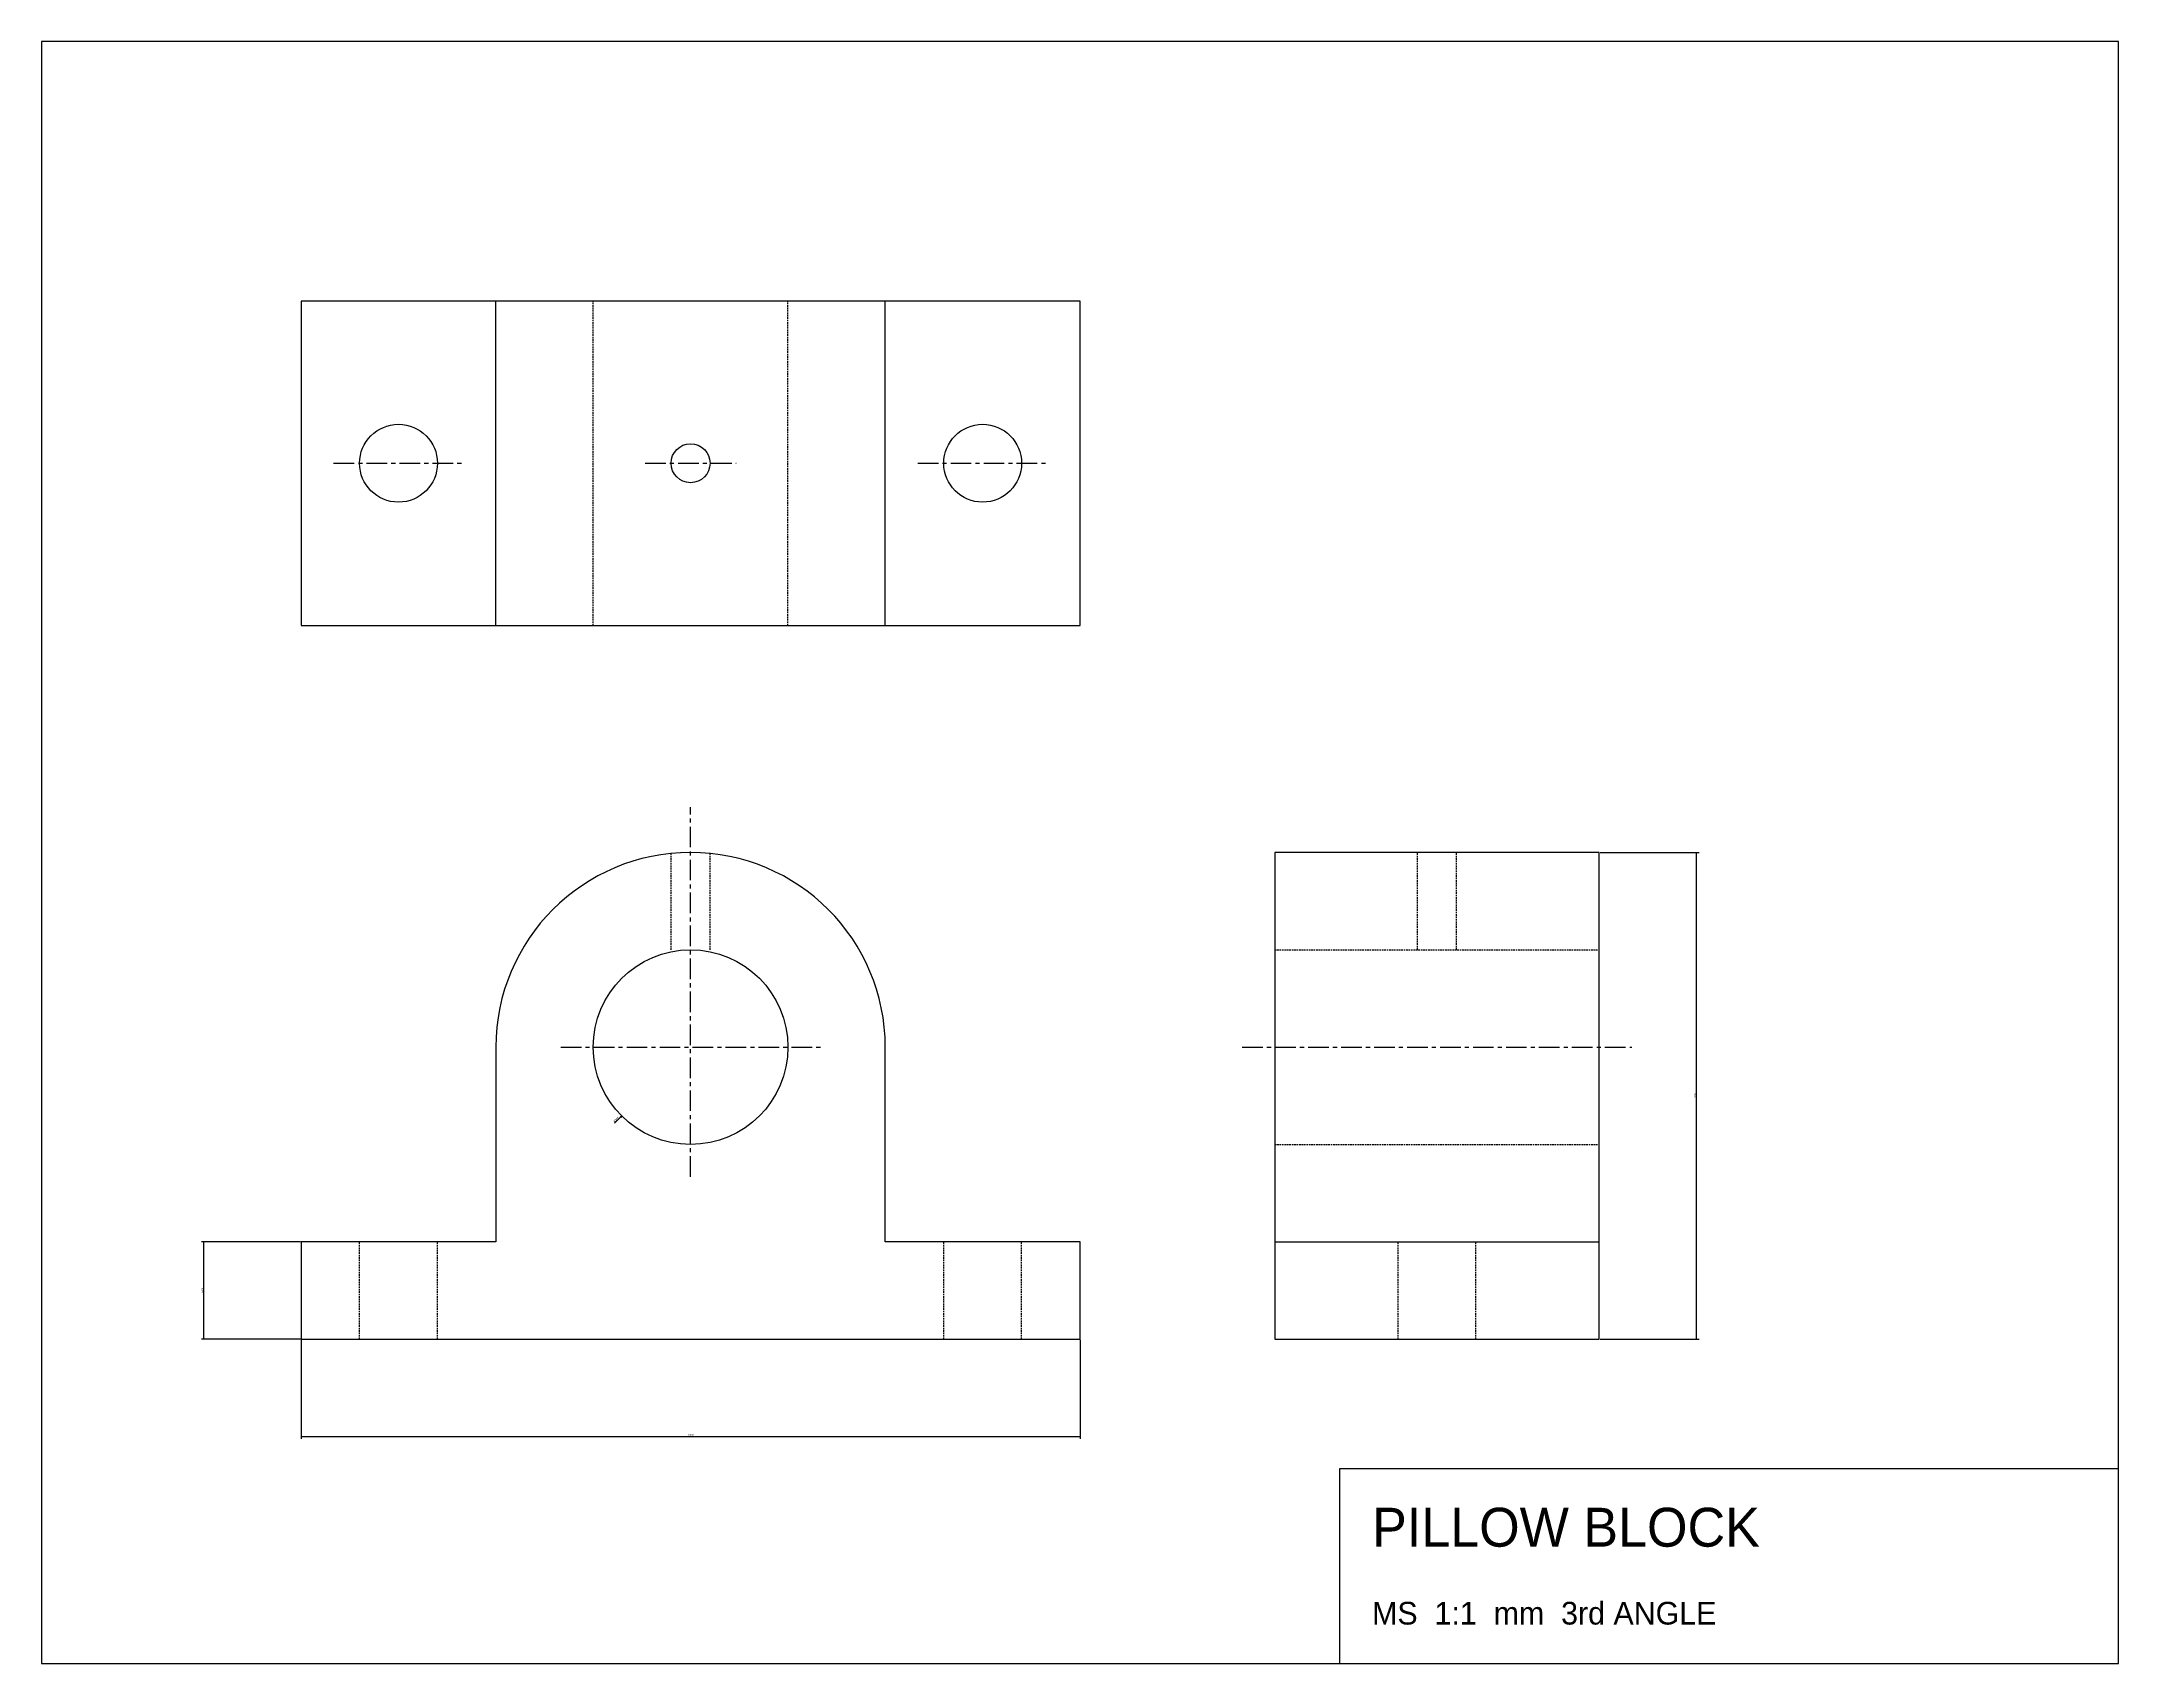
# Model space of a CAD drawing. Header units: millimetres. Extents: x -40 to 280, y -50 to 200.
import ezdxf

# ---------------------------------------------------------------- set-up
doc = ezdxf.new("R2010")
doc.units = ezdxf.units.MM
doc.linetypes.add('CENTER', pattern=[5.08, 3.175, -0.635, 0.635, -0.635])
doc.linetypes.add('HIDDEN', pattern=[0.375, 0.25, -0.125])
for name, color, linetype in [('BORDER', 7, 'Continuous'), ('CENTER', 3, 'CENTER'), ('DIM', 4, 'Continuous'), ('HIDDEN', 1, 'HIDDEN'), ('OBJECT', 7, 'Continuous'), ('TITLE', 7, 'Continuous')]:
    doc.layers.add(name, color=color, linetype=linetype)
doc.styles.add('OpenSansCondensed-Light', font='OpenSansCondensed-Light.ttf')
doc.dimstyles.new('EZ_RADIUS', dxfattribs={"dimtxt": 0.25, "dimasz": 0.25, "dimexe": 0.375, "dimexo": 0.125, "dimgap": 0.1, "dimtad": 1, "dimlfac": 100, "dimzin": 12, "dimdsep": 46, "dimtxsty": 'OpenSansCondensed-Light', "dimblk": 'CLOSEDBLANK', "dimcen": 0, "dimazin": 3, "dimtfac": 0.5, "dimtofl": 0, "dimtmove": 1, "dimatfit": 3})
doc.dimstyles.new('EZDXF', dxfattribs={"dimtxt": 0.25, "dimasz": 0.175, "dimexe": 0.375, "dimexo": 0.125, "dimgap": 0.1, "dimtad": 1, "dimlfac": 100, "dimzin": 12, "dimdsep": 46, "dimtxsty": 'OpenSansCondensed-Light', "dimblk": 'ARCHTICK', "dimcen": 2.5, "dimazin": 3, "dimtfac": 0.5, "dimtmove": 2, "dimatfit": 3})

# ---------------------------------------------------------------- blocks, each defined once
blk = doc.blocks.new('_ARCHTICK')
at = {"color": 0, "linetype": 'BYBLOCK', "const_width": 0.15}
blk.add_lwpolyline([(-0.5, -0.5), (0.5, 0.5)], dxfattribs=at)
blk = doc.blocks.new('_CLOSEDBLANK')
at = {"color": 0, "linetype": 'BYBLOCK'}
blk.add_lwpolyline([(-1, 0.2), (0, 0), (-1, -0.2)], close=True, dxfattribs=at)
blk = doc.blocks.new('*D4')
blk.add_line((49.22, 34.22), (48.26, 33.26))
at = {"layer": 'Defpoints'}
for p in [(60, 45), (49.39, 34.39)]:
    blk.add_point(p, dxfattribs=at)
at = {"layer": 'DIM', "xscale": 0.25, "yscale": 0.25, "rotation": 45}
blk.add_blockref('_CLOSEDBLANK', (49.39, 34.39), dxfattribs=at)
at = {"layer": 'DIM', "insert": (48.54, 33.86), "char_height": 0.25, "attachment_point": 5, "rotation": 45, "style": 'OpenSansCondensed-Light'}
blk.add_mtext('%%c3000', dxfattribs=at)

msp = doc.modelspace()

# ---------------------------------------------------------------- linework, layer by layer
at = {"layer": 'BORDER'}
msp.add_lwpolyline([(-40, -50), (280, -50), (280, 200), (-40, 200)], close=True, dxfattribs=at)
at = {"layer": 'CENTER'}
for p, q in [((5, 135), (25, 135)), ((53, 135), (67, 135)), ((95, 135), (115, 135)), ((60, 25), (60, 82)), ((40, 45), (80, 45)), ((145, 45), (205, 45))]:
    msp.add_line(p, q, dxfattribs=at)
at = {"layer": 'HIDDEN'}
for p, q in [((45, 110), (45, 160)), ((75, 110), (75, 160)), ((57, 60), (57, 74.84962)), ((63, 60), (63, 74.84962)), ((172, 60), (172, 75)), ((178, 60), (178, 75)), ((150, 60), (200, 60)), ((150, 30), (200, 30)), ((9, 0), (9, 15)), ((21, 0), (21, 15)), ((99, 0), (99, 15)), ((111, 0), (111, 15)), ((169, 0), (169, 15)), ((181, 0), (181, 15))]:
    msp.add_line(p, q, dxfattribs=at)
at = {"layer": 'OBJECT'}
for p, q in [((30, 110), (30, 160)), ((90, 110), (90, 160)), ((150, 15), (200, 15))]:
    msp.add_line(p, q, dxfattribs=at)
for points in [[(0, 110), (120, 110), (120, 160), (0, 160)], [(150, 0), (200, 0), (200, 75), (150, 75)]]:
    msp.add_lwpolyline(points, close=True, dxfattribs=at)
msp.add_lwpolyline([(0, 0), (120, 0), (120, 15), (90, 15), (90, 45, 1), (30, 45), (30, 15), (0, 15)], format="xyb", close=True, dxfattribs=at)
for centre, radius in [((15, 135), 6), ((105, 135), 6), ((60, 135), 3), ((60, 45), 15)]:
    msp.add_circle(centre, radius, dxfattribs=at)
at = {"layer": 'TITLE'}
msp.add_lwpolyline([(160, -50), (280, -50), (280, -20), (160, -20)], close=True, dxfattribs=at)

# ---------------------------------------------------------------- texts
for s, height, p in [('PILLOW BLOCK', 6, (165, -32)), ('MS  1:1  mm  3rd ANGLE', 3.5, (165, -44))]:
    msp.add_text(s, height=height, dxfattribs=at).set_placement(p)

# ---------------------------------------------------------------- dimensions: what is measured, and where the dimension line sits
at = {"layer": 'DIM'}
for base, p1, p2 in [((215, 0), (200, 0), (200, 75)), ((-15, 0), (0, 0), (0, 15))]:
    msp.add_linear_dim(base=base, p1=p1, p2=p2, angle=90, dimstyle='EZDXF', dxfattribs=at).render()
dim = msp.add_diameter_dim_2p(p1=(70.6066, 55.6066), p2=(49.3934, 34.3934), dimstyle='EZ_RADIUS', dxfattribs=at)
dim.commit()
dim.dimension.update_dxf_attribs({"geometry": '*D4', "text_midpoint": (48.54487, 33.86307)})
msp.add_linear_dim(base=(0, -15), p1=(0, 0), p2=(120, 0), dimstyle='EZDXF', dxfattribs=at).render()

doc.saveas('drawing.dxf')
